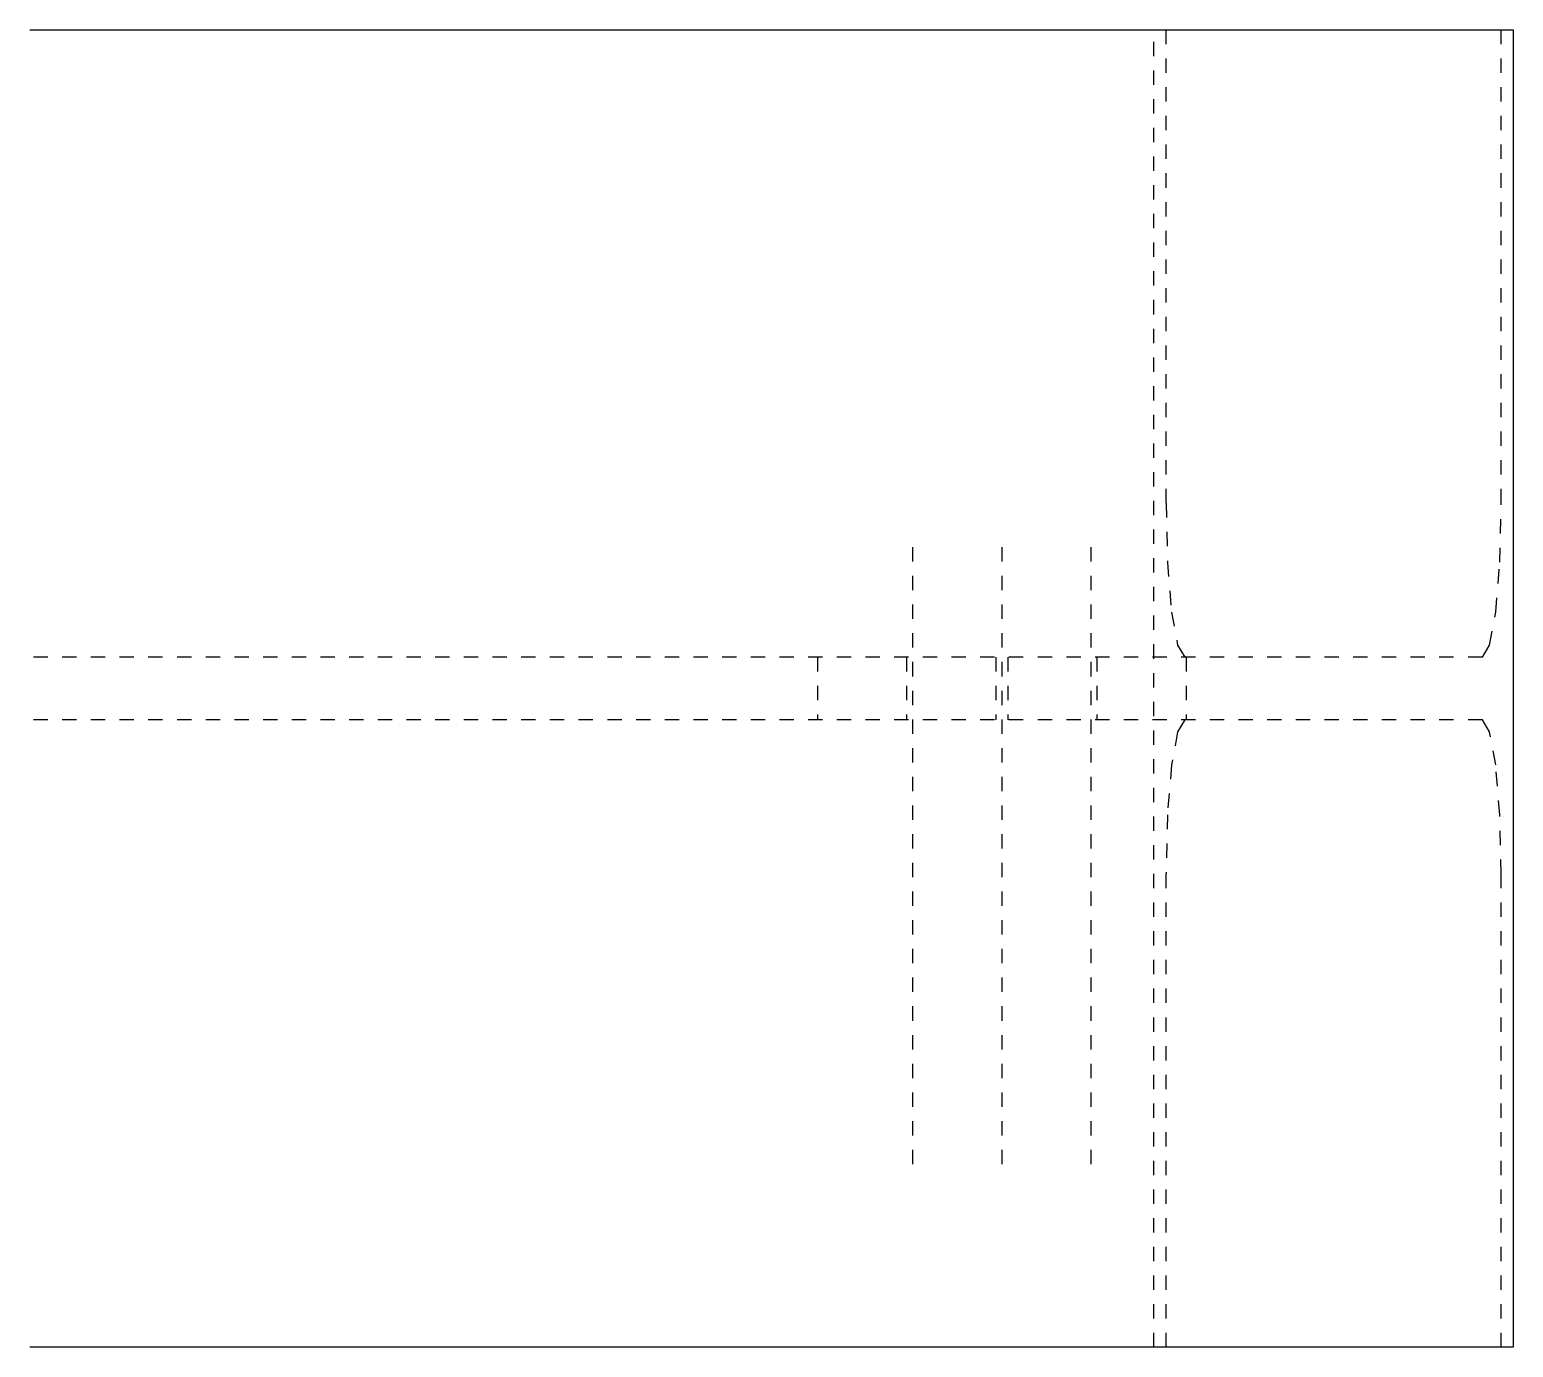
# Model space of a CAD drawing. Header units: millimetres. Extents: x 108 to 51700, y 7 to 4887.
# Drawn here: x 29280.3 to 29483, y 17.6 to 197.6 of the extents above; entities that cross this region are included whole.
import ezdxf

# ---------------------------------------------------------------- set-up
doc = ezdxf.new("R2010")
doc.units = ezdxf.units.MM
doc.linetypes.add('DXK_LINE_DOT2', pattern=[3.9198, 1.9599, -1.9599])
doc.layers.add('STÅL', color=7, linetype='Continuous')

msp = doc.modelspace()

# ---------------------------------------------------------------- linework, layer by layer
at = {"layer": 'STÅL', "color": 2, "linetype": 'Continuous'}
for p, q in [((29280.3, 197.55), (29483.01, 197.55)), ((29483.01, 197.55), (29483.01, 17.55)), ((29483.01, 17.55), (29280.3, 17.55))]:
    msp.add_line(p, q, dxfattribs=at)
at = {"layer": 'STÅL', "color": 7, "linetype": 'DXK_LINE_DOT2'}
for p, q in [((29433.9, 17.55), (29433.9, 197.55)), ((29435.56, 132.85), (29435.56, 197.55)), ((29481.35, 132.85), (29481.35, 197.55)), ((29435.56, 132.85), (29435.75, 124.81)), ((29481.16, 124.81), (29481.35, 132.85)), ((29435.75, 124.81), (29436.31, 118)), ((29480.6, 118), (29481.16, 124.81)), ((29436.31, 118), (29437.15, 113.45)), ((29479.76, 113.45), (29480.6, 118)), ((29478.78, 111.85), (29280.3, 111.85)), ((29437.15, 113.45), (29438.13, 111.85)), ((29478.78, 111.85), (29479.76, 113.45)), ((29478.78, 103.25), (29280.3, 103.25)), ((29437.15, 101.65), (29436.31, 97.1)), ((29438.13, 103.25), (29437.15, 101.65)), ((29479.76, 101.65), (29478.78, 103.25)), ((29480.6, 97.1), (29479.76, 101.65)), ((29436.31, 97.1), (29435.75, 90.29)), ((29481.16, 90.29), (29480.6, 97.1)), ((29435.75, 90.29), (29435.56, 82.25)), ((29481.35, 82.25), (29481.16, 90.29)), ((29435.56, 17.55), (29435.56, 82.25)), ((29481.35, 17.55), (29481.35, 82.25))]:
    msp.add_line(p, q, dxfattribs=at)
at = {"layer": 'STÅL', "color": 96, "linetype": 'DXK_LINE_DOT2'}
for p, q in [((29400.93, 126.85), (29400.93, 41.85)), ((29413.12, 126.85), (29413.12, 41.85)), ((29425.3, 126.85), (29425.3, 41.85)), ((29387.93, 111.85), (29387.93, 103.25)), ((29400.12, 111.85), (29400.12, 103.25)), ((29412.3, 111.85), (29412.3, 103.25)), ((29413.93, 111.85), (29413.93, 103.25)), ((29426.12, 111.85), (29426.12, 103.25)), ((29438.3, 111.85), (29438.3, 103.25))]:
    msp.add_line(p, q, dxfattribs=at)

doc.saveas('drawing.dxf')
